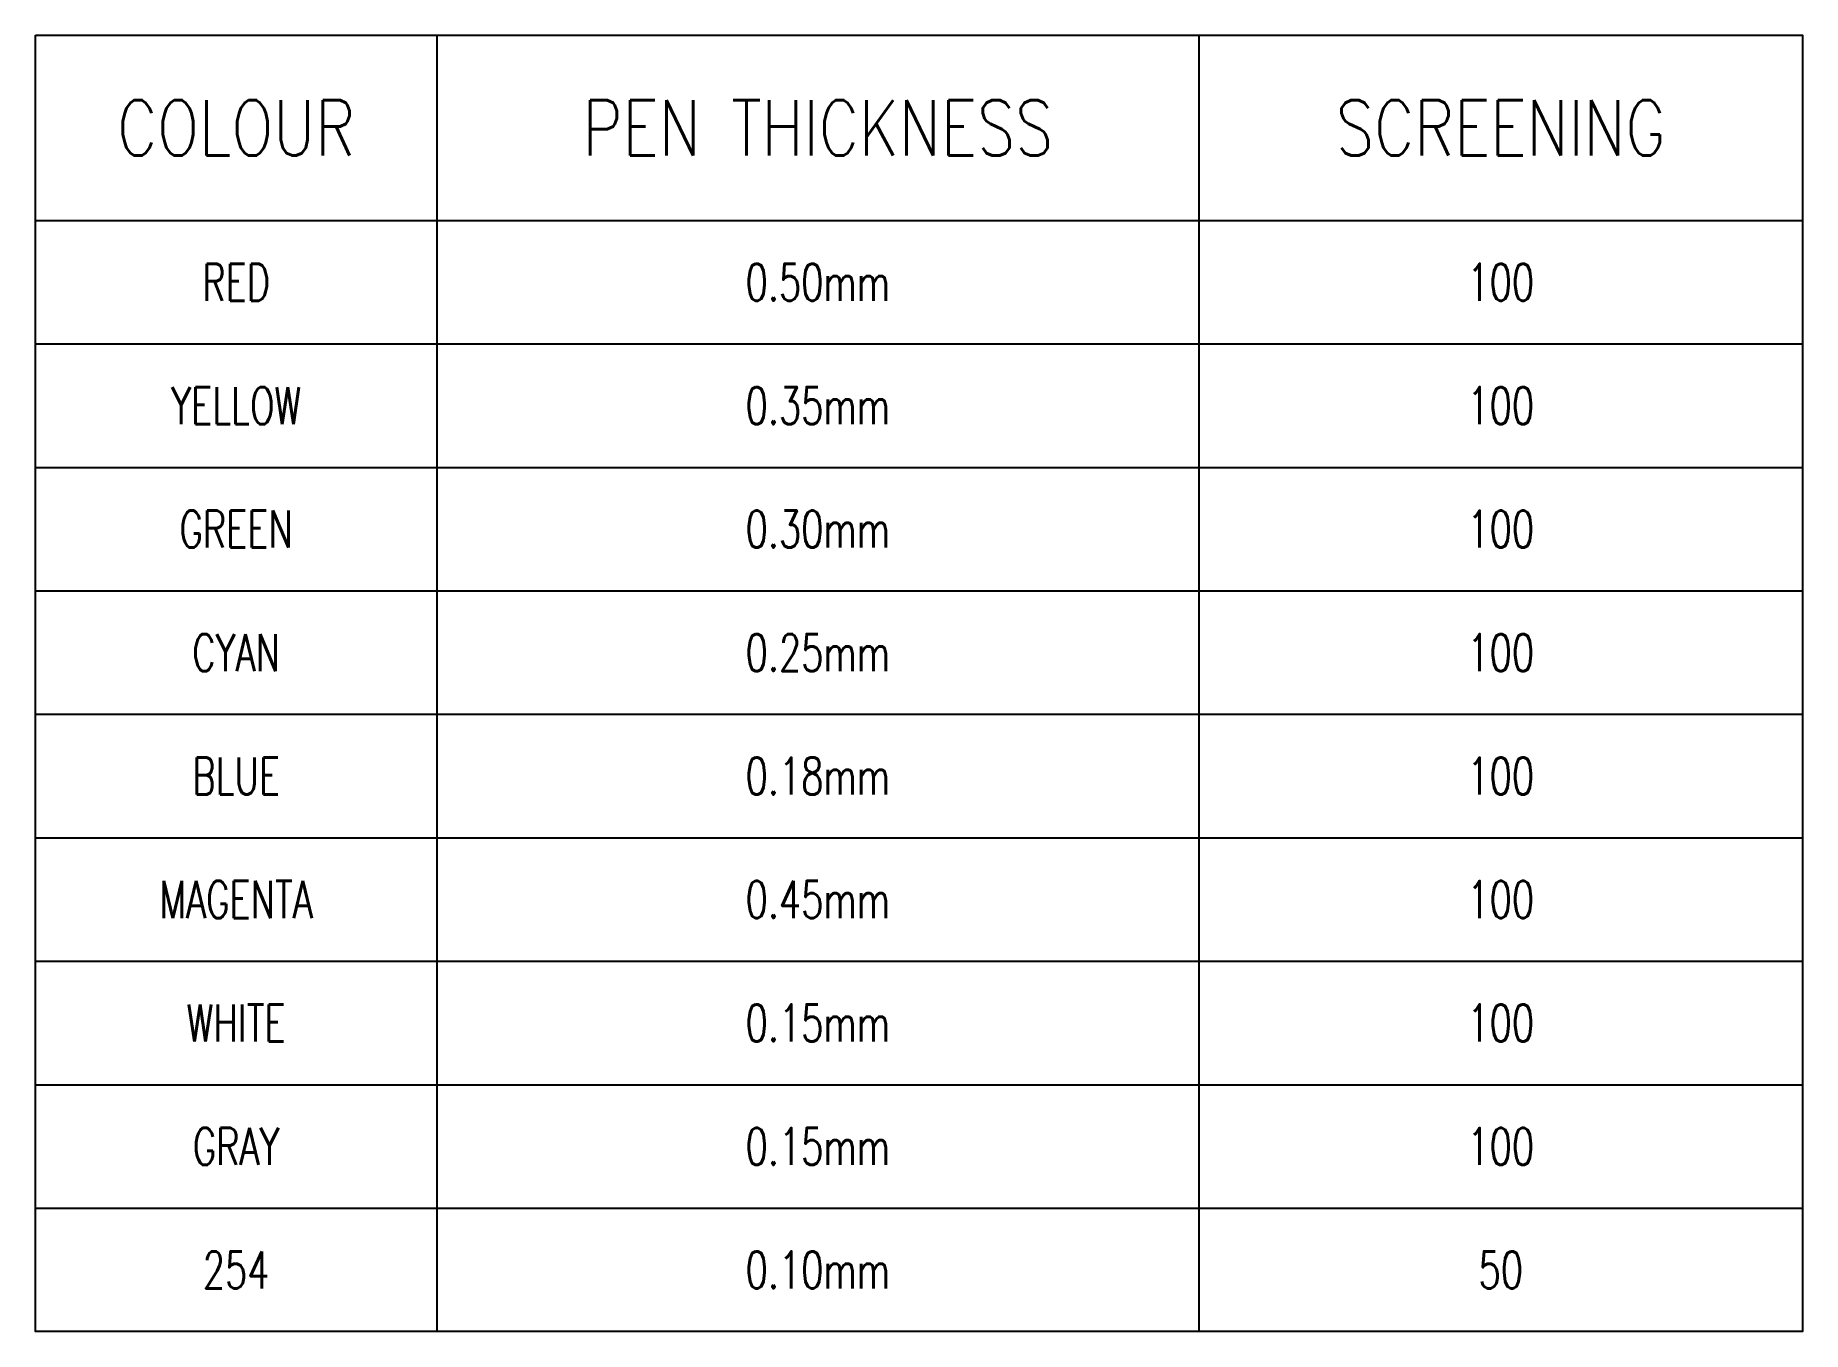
# Model space of a CAD drawing. Header units: inches. Extents: x -4556 to -741, y -4608 to -3010.
# Drawn here: x -4556 to -3125, y -4419 to -3369 of the extents above; entities that cross this region are included whole.
import ezdxf
from ezdxf.enums import TextEntityAlignment as Align

# ---------------------------------------------------------------- set-up
doc = ezdxf.new("R2010")
doc.units = ezdxf.units.IN
doc.header["$LTSCALE"] = 25
doc.header["$MEASUREMENT"] = 0
for name, color, linetype in [('FRAME TABLE', 5, 'Continuous'), ('TEXT NORMAL', 4, 'Continuous'), ('title', 1, 'Continuous')]:
    doc.layers.add(name, color=color, linetype=linetype)
doc.styles.add('ROMANS', font='R.SHX', dxfattribs={"width": 0.7})

msp = doc.modelspace()

# ---------------------------------------------------------------- texts
at = {"layer": 'TEXT NORMAL', "char_height": 30, "width": 0.07, "attachment_point": 5, "style": 'ROMANS'}
for s, insert in [('{\\C1;RED}', (-4393.2, -3568.6)), ('{\\C1;0.50mm}', (-3922.2, -3568.6)), ('{\\C1;100}', (-3369.3, -3568.6)), ('{\\C2;YELLOW}', (-4393.2, -3668.6)), ('{\\C2;0.35mm}', (-3922.2, -3668.6)), ('{\\C2;100}', (-3369.3, -3668.6)), ('{\\C3;GREEN}', (-4393.2, -3768.6)), ('{\\C3;0.30mm}', (-3922.2, -3768.6)), ('{\\C3;100}', (-3369.3, -3768.6)), ('{\\C4;CYAN}', (-4393.2, -3868.6)), ('{\\C4;0.25mm}', (-3922.2, -3868.6)), ('{\\C4;100}', (-3369.3, -3868.6)), ('{\\C5;BLUE}', (-4393.2, -3968.6)), ('{\\C5;0.18mm}', (-3922.2, -3968.6)), ('{\\C5;100}', (-3369.3, -3968.6)), ('{\\C6;MAGENTA}', (-4393.2, -4068.6)), ('{\\C6;0.45mm}', (-3922.2, -4068.6)), ('{\\C6;100}', (-3369.3, -4068.6)), ('{\\C7;WHITE}', (-4393.2, -4168.6)), ('{\\C7;0.15mm}', (-3922.2, -4168.6)), ('{\\C7;100}', (-3369.3, -4168.6)), ('{\\C8;GRAY}', (-4393.2, -4268.6)), ('{\\C8;0.15mm}', (-3922.2, -4268.6)), ('{\\C8;100}', (-3369.3, -4268.6)), ('{\\C254;254}', (-4393.2, -4368.6)), ('{\\C254;0.10mm}', (-3922.2, -4368.6)), ('{\\C254;50}', (-3369.3, -4368.6))]:
    msp.add_mtext(s, dxfattribs=dict(at, insert=insert))
at = {"layer": 'title', "style": 'ROMANS', "width": 0.8}
for s, p in [('COLOUR', (-4393.2, -3443.6)), ('PEN THICKNESS', (-3922.2, -3443.6)), ('SCREENING', (-3369.3, -3443.6))]:
    msp.add_text(s, height=45, dxfattribs=at).set_placement(p, align=Align.MIDDLE_CENTER)

# ---------------------------------------------------------------- linework, layer by layer
at = {"layer": 'FRAME TABLE', "color": 7}
for p, q in [((-4230.6, -3368.6), (-4230.6, -4418.6)), ((-3613.7, -3368.6), (-3613.7, -4418.6)), ((-4555.8, -3518.6), (-3124.9, -3518.6))]:
    msp.add_line(p, q, dxfattribs=at)
at = {"layer": 'FRAME TABLE'}
for p, q in [((-4555.8, -3618.6), (-3124.9, -3618.6)), ((-4555.8, -3718.6), (-3124.9, -3718.6)), ((-4555.8, -3818.6), (-3124.9, -3818.6)), ((-4555.8, -3918.6), (-3124.9, -3918.6)), ((-4555.8, -4018.6), (-3124.9, -4018.6)), ((-4555.8, -4118.6), (-3124.9, -4118.6)), ((-4555.8, -4218.6), (-3124.9, -4218.6)), ((-4555.8, -4318.6), (-3124.9, -4318.6))]:
    msp.add_line(p, q, dxfattribs=at)
at = {"layer": 'FRAME TABLE', "color": 7}
msp.add_lwpolyline([(-4555.8, -3368.6), (-3124.9, -3368.6), (-3124.9, -4418.6), (-4555.8, -4418.6)], close=True, dxfattribs=at)

msp.set_redraw_order([(e.dxf.handle, doc.entitydb.next_handle()) for e in msp.query("TEXT MTEXT ATTDEF DIMENSION ARC_DIMENSION")])  # texts and dimensions are drawn at this point

doc.saveas('drawing.dxf')
